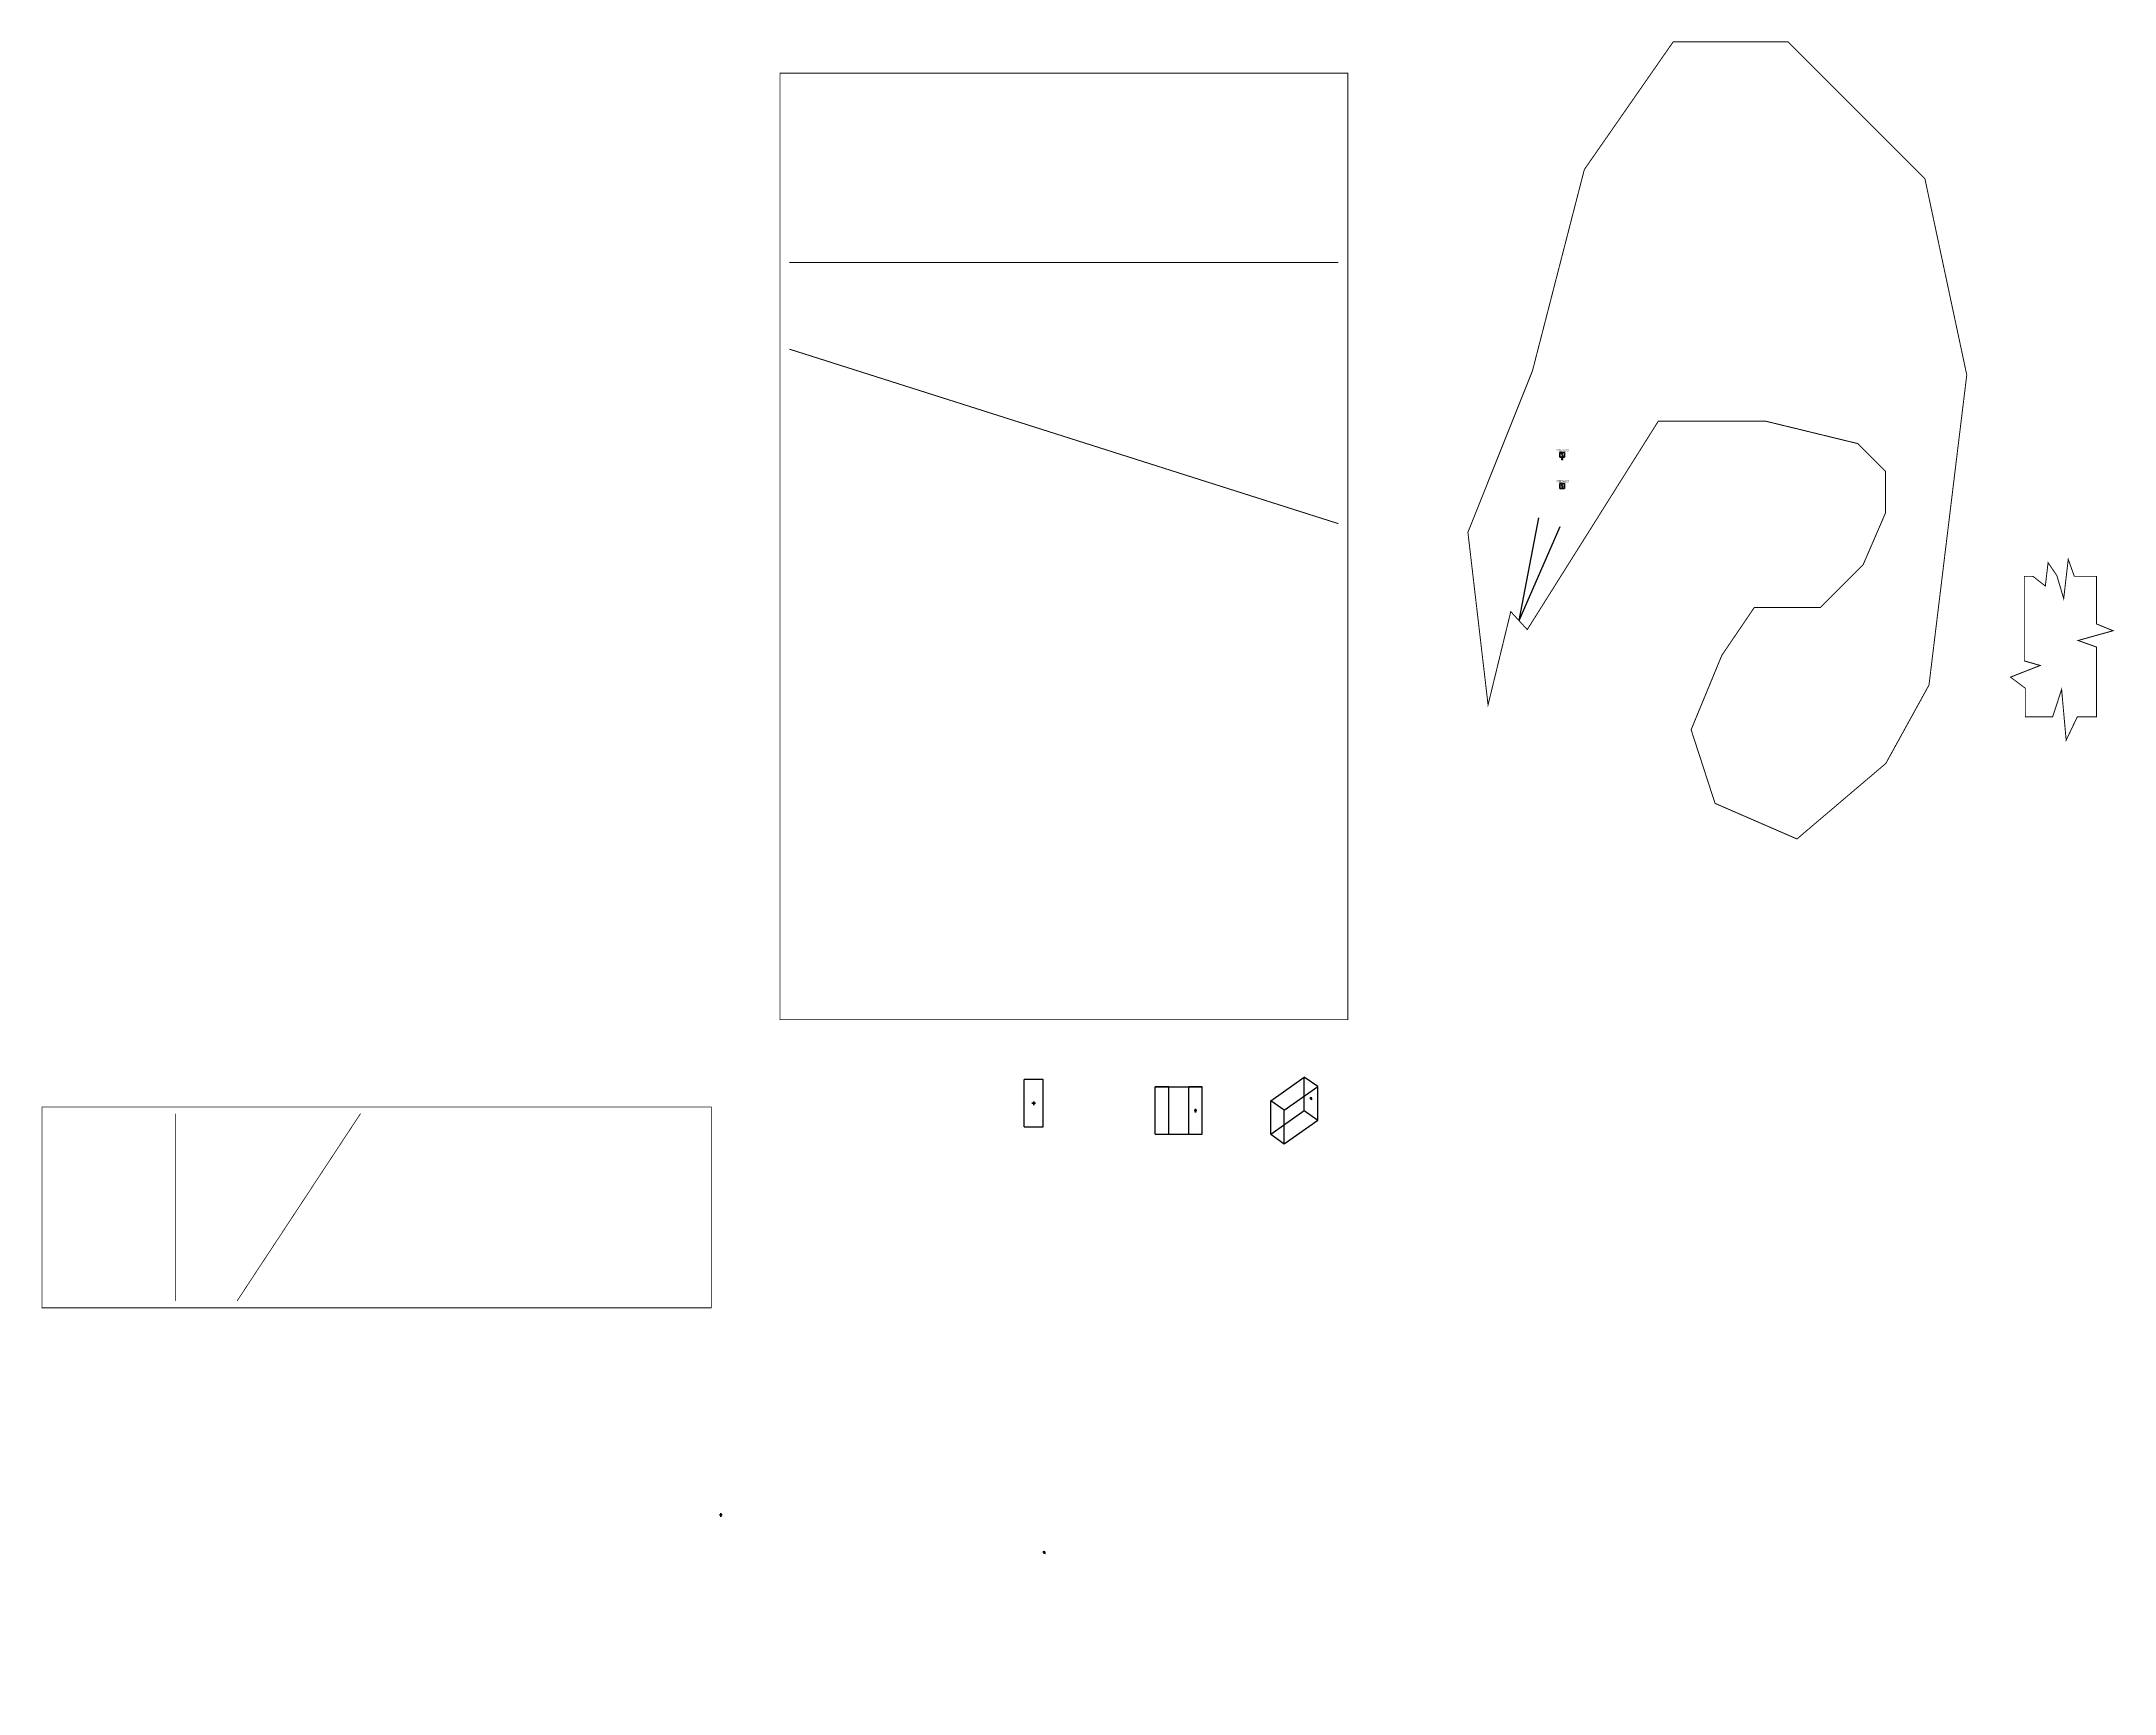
# Model space of a CAD drawing. Extents: x -771 to 1419, y -630 to 1115.
import ezdxf
from ezdxf.enums import TextEntityAlignment as Align

# ---------------------------------------------------------------- set-up
doc = ezdxf.new("R2010")
doc.units = 0
doc.layers.add('EL_DEVICE', color=1, linetype='Continuous', lineweight=40)
doc.layers.add('EL_DEVICE_NAME', color=7, linetype='Continuous')
doc.layers.add('SYS_PIN', color=7, linetype='Continuous')
doc.styles.add('R2_5', font='gewind.shx', dxfattribs={"width": 0.65, "oblique": 12, "height": 2.5})

# ---------------------------------------------------------------- blocks, each defined once
blk = doc.blocks.new('FIX')
at = {"layer": 'EL_DEVICE'}
for p, q in [((-1, 0), (1, 0)), ((0, 1), (0, -1))]:
    blk.add_line(p, q, dxfattribs=at)
blk = doc.blocks.new('testbox')
for p, q in [((20, 50), (0, 50)), ((0, 0), (0, 50)), ((20, 50, 50), (0, 50, 50)), ((0, 0, 50), (0, 50, 50)), ((0, 50, 50), (0, 50)), ((20, 50), (0, 50)), ((0, 0), (0, 50)), ((20, 50, 50), (0, 50, 50)), ((0, 0, 50), (0, 50, 50)), ((0, 50, 50), (0, 50)), ((20, 0), (20, 50)), ((20, 0, 50), (20, 50, 50)), ((20, 50, 50), (20, 50)), ((20, 0), (20, 50)), ((20, 0, 50), (20, 50, 50)), ((20, 50, 50), (20, 50)), ((0, 0), (20, 0)), ((0, 0, 50), (20, 0, 50)), ((0, 0, 50), (0, 0)), ((0, 0), (20, 0)), ((0, 0, 50), (20, 0, 50)), ((0, 0, 50), (0, 0)), ((20, 0, 50), (20, 0)), ((20, 0, 50), (20, 0))]:
    blk.add_line(p, q)
at = {"xscale": 1.968503937, "yscale": 1.968503937, "zscale": 1.968503937}
blk.add_blockref('FIX', (10, 25), dxfattribs=at)
blk = doc.blocks.new('PS_DAT_SMOKE')
at = {"layer": 'EL_DEVICE'}
for p, q in [((-2.5, 2.5), (2.5, 2.5)), ((-2.5, -2.5), (-2.5, 2.5)), ((0.5, 2), (-0.75, 0.75)), ((-0.75, 0.75), (0.75, -0.75)), ((2.5, 2.5), (2.5, -2.5)), ((2.5, -2.5), (-2.5, -2.5)), ((0.75, -0.75), (-0.5, -2))]:
    blk.add_line(p, q, dxfattribs=at)
blk = doc.blocks.new('CONNECTOR_SQUARE')
at = {"layer": 'SYS_PIN'}
for p, q in [((-0.4, 0.4), (0.4, -0.4)), ((0.4, 0.4), (-0.4, -0.4)), ((-0.4, 0.4), (0.4, -0.4)), ((0.4, 0.4), (-0.4, -0.4))]:
    blk.add_line(p, q, dxfattribs=at)

msp = doc.modelspace()

# ---------------------------------------------------------------- linework, layer by layer
for q in [(811.1, 612.1), (833.7, 603.1)]:
    msp.add_line((790.3, 503.5), q)
for points in [[(799, 494, 1, 1, 0), (937.5, 714.3, 1, 1, 0), (1050.5, 714.3, 1, 1, 0), (1148.3, 690.5, 1, 1, 0), (1177.4, 661.4, 1, 1, 0), (1177.4, 617.1, 1, 1, 0), (1153.9, 562.7, 1, 1, 0), (1108.7, 517.4, 1, 1, 0), (1038.9, 517.4, 1, 1, 0), (1004.6, 466.9, 1, 1, 0), (972.1, 388.2, 1, 1, 0), (997.4, 310.4, 1, 1, 0), (1083.9, 272.8, 1, 1, 0), (1177.8, 352.6, 1, 1, 0), (1223.4, 435.4, 1, 1, 0), (1263.3, 763.1, 1, 1, 0), (1219.1, 970.3, 1, 1, 0), (1074.4, 1114.9, 1, 1, 0), (953.1, 1114.9, 1, 1, 0), (859.3, 980.1, 1, 1, 0), (804.5, 767.4, 1, 1, 0), (736.3, 596.8, 1, 1, 0), (757.6, 414.5, 1, 1, 0), (781.6, 513, 1, 1, 0)], [(9.6, 81.9, 1, 1, 0), (609.6, 81.9, 1, 1, 0), (609.6, 1081.9, 1, 1, 0), (9.6, 1081.9, 1, 1, 0)], [(1324.1, 550.3, 1, 1, 0), (1324.1, 460.9, 1, 1, 0), (1340.9, 456.1, 1, 1, 0), (1309.5, 443.8, 1, 1, 0), (1325.2, 432, 1, 1, 0), (1325.2, 401.8, 1, 1, 0), (1354, 401.8, 1, 1, 0), (1363.5, 430.7, 1, 1, 0), (1368.3, 377.2, 1, 1, 0), (1380.1, 401.8, 1, 1, 0), (1400.5, 401.8, 1, 1, 0), (1400.5, 475.5, 1, 1, 0), (1380.9, 482.5, 1, 1, 0), (1417.9, 492.8, 1, 1, 0), (1400.5, 499.9, 1, 1, 0), (1400.5, 550.3, 1, 1, 0), (1376.9, 550.3, 1, 1, 0), (1370.5, 568.2, 1, 1, 0), (1365.7, 526.8, 1, 1, 0), (1358.5, 551, 1, 1, 0), (1349.2, 564.7, 1, 1, 0), (1346.3, 540, 1, 1, 0), (1333.2, 550.3, 1, 1, 0)]]:
    msp.add_lwpolyline(points, format="xyseb", close=True)
for points in [[(19.6, 881.9, 1, 1, 0), (599.6, 881.9, 1, 1, 0)], [(19.6, 790.3, 1, 1, 0), (599.6, 605.9, 1, 1, 0)]]:
    msp.add_lwpolyline(points, format="xyseb")
at = {"extrusion": (0.707107, 0, 0.707107), "elevation": -7.3}
msp.add_lwpolyline([(-222.5, 81.9, 1, 1, 0), (-10.4, 81.9, 1, 1, 0), (-10.4, 1081.9, 1, 1, 0), (-222.5, 1081.9, 1, 1, 0)], format="xyseb", close=True, dxfattribs=at)
for points in [[(-215.4, 881.9, 1, 1, 0), (-17.5, 881.9, 1, 1, 0)], [(-215.4, 790.3, 1, 1, 0), (-17.5, 605.9, 1, 1, 0)]]:
    msp.add_lwpolyline(points, format="xyseb", dxfattribs=at)
at = {"extrusion": (-1, 0, 0), "elevation": -629.6}
msp.add_lwpolyline([(629.6, 81.9, 1, 1, 0), (629.6, 81.9, 1, 1, 0), (629.6, 1081.9, 1, 1, 0), (629.6, 1081.9, 1, 1, 0)], format="xyseb", close=True, dxfattribs=at)
msp.add_lwpolyline([(629.6, 790.3, 1, 1, 0), (629.6, 605.9, 1, 1, 0)], format="xyseb", dxfattribs=at)

# ---------------------------------------------------------------- block references
for name, p in [('PS_DAT_SMOKE', (835.9, 678.6)), ('CONNECTOR_SQUARE', (835.9, 678.6)), ('PS_DAT_SMOKE', (835.9, 645.7)), ('CONNECTOR_SQUARE', (835.9, 645.7)), ('testbox', (267.6, -31.5))]:
    msp.add_blockref(name, p)
at = {"lineweight": 0}
msp.add_blockref('FIX', (835.9, 674.1), dxfattribs=at)
at = {"extrusion": (-0.707107, 0, 0.707107), "rotation": 90}
msp.add_blockref('testbox', (39.2, 312.5, -311.8), dxfattribs=at)
at = {"extrusion": (-0.707107, -0.5, 0.5), "rotation": 35.2643896828}
msp.add_blockref('testbox', (336.9, 235.4, -385.9), dxfattribs=at)
at = {"xscale": 1.968503937, "yscale": 1.968503937, "zscale": 1.968503937}
msp.add_blockref('FIX', (277.6, -6.5), dxfattribs=at)
at = {"extrusion": (-0.707107, 0, 0.707107), "xscale": 1.968503937, "yscale": 1.968503937, "zscale": 1.968503937, "rotation": 90}
msp.add_blockref('FIX', (441.4, -49.2, 25.5), dxfattribs=at)
at = {"extrusion": (-0.707107, -0.5, 0.5), "xscale": 1.968503937, "yscale": 1.968503937, "zscale": 1.968503937, "rotation": 302.2251926008}
msp.add_blockref('FIX', (559.5, -33.6, 29), dxfattribs=at)

# ---------------------------------------------------------------- texts
at = {"layer": 'EL_DEVICE_NAME', "style": 'R2_5', "oblique": 12, "width": 0.7}
for p in [(835.9, 682.1), (835.9, 649.2)]:
    msp.add_text('??BTH0.0', height=2.5, dxfattribs=at).set_placement(p, align=Align.CENTER)

doc.saveas('drawing.dxf')
